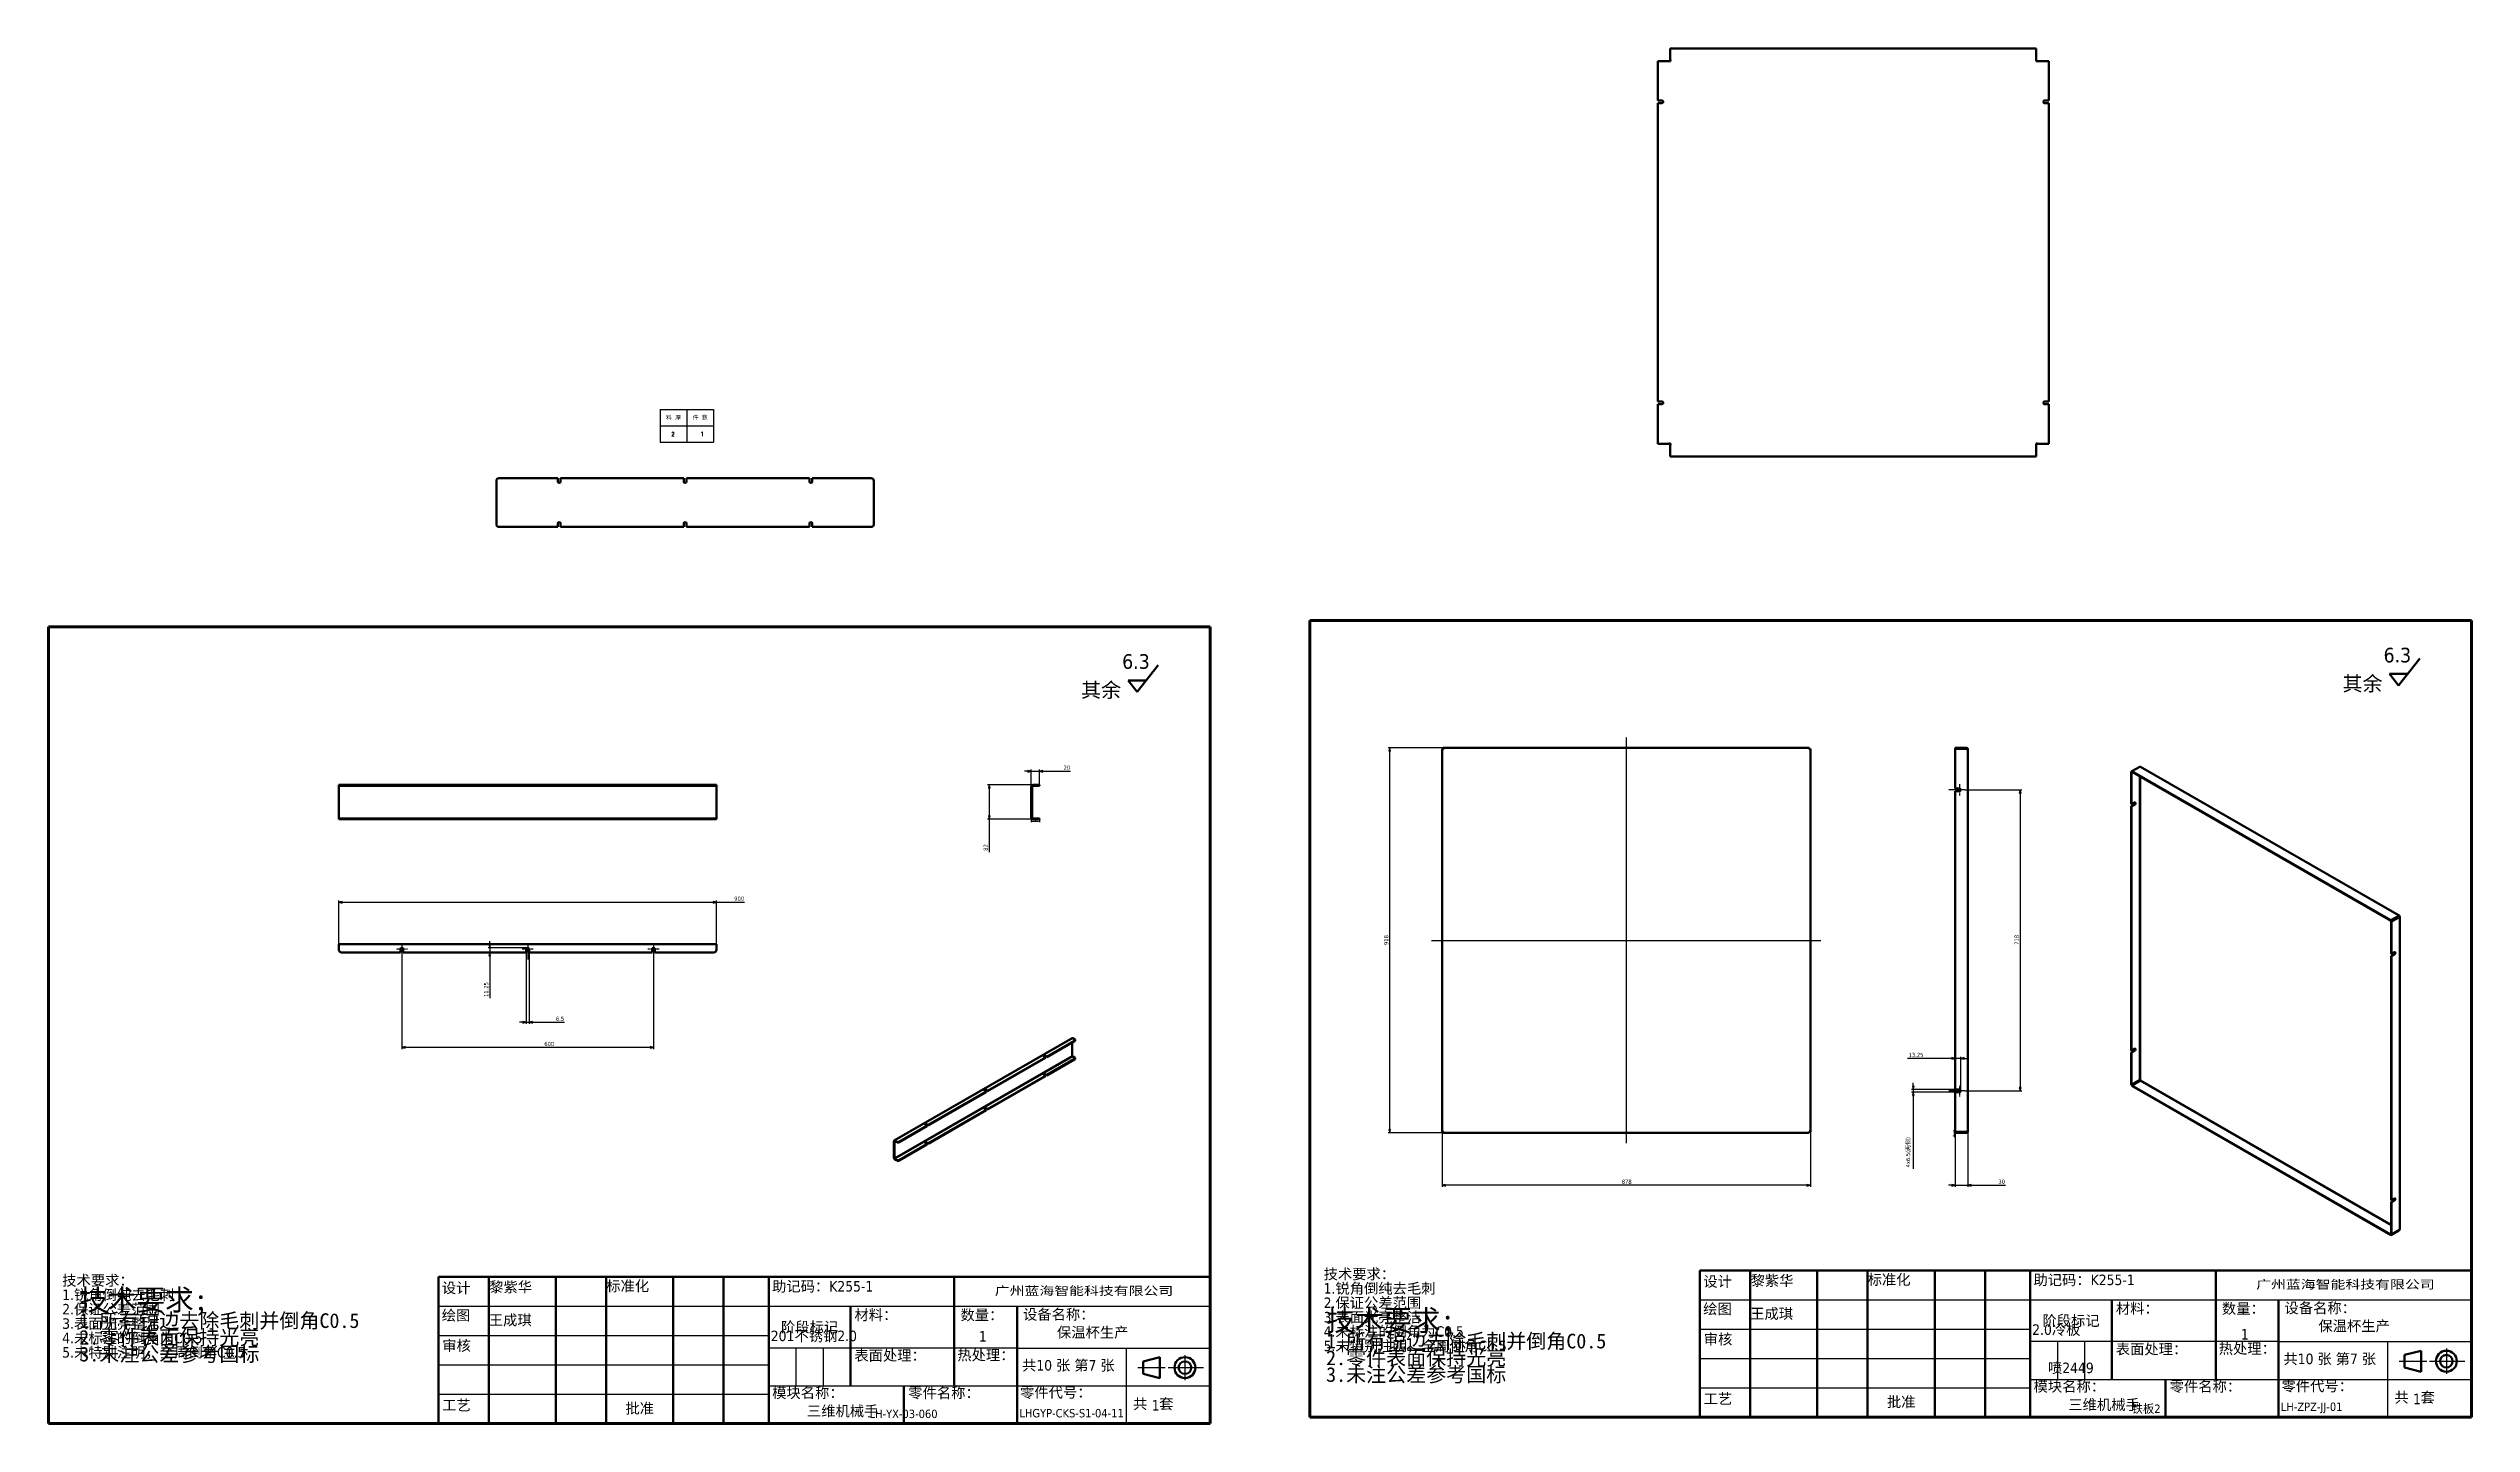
# Model space of a CAD drawing. Header units: millimetres. Extents: x 1472 to 285341, y -86221 to 5170.
# Drawn here: x 12508 to 18286, y 1332 to 4612 of the extents above; entities that cross this region are included whole.
import ezdxf
from ezdxf.enums import TextEntityAlignment as Align

# ---------------------------------------------------------------- set-up
doc = ezdxf.new("R2010")
doc.units = ezdxf.units.MM
doc.linetypes.add('CHAIN', pattern=[0.3543, 0.2362, -0.0295, 0.0591, -0.0295])
for name, color, linetype, lineweight, true_color in [('中心标记 (ISO)', 1, 'Continuous', 25, 0xff0000), ('中心线 (ISO)', 1, 'Continuous', 25, 0xff0000), ('尺寸 (ISO)', 5, 'Continuous', 25, 0x0000ff)]:
    doc.layers.add(name, color=color, linetype=linetype, lineweight=lineweight, true_color=true_color)
for name, color, linetype, lineweight in [('可见 (ISO)', 7, 'Continuous', 50), ('可见窄的 (ISO)', 7, 'Continuous', 35), ('图框 (ISO)', 7, 'Continuous', 70), ('标注线', 3, 'Continuous', 18), ('标题 (ISO)', 7, 'Continuous', 50), ('符号 (ISO)', 7, 'Continuous', 25)]:
    doc.layers.add(name, color=color, linetype=linetype, lineweight=lineweight)
doc.styles.add('DIM', font='romans.shx', dxfattribs={"width": 0.8, "bigfont": 'bigfont.shx'})
doc.styles.get("Standard").update_dxf_attribs({"font": 'arial.ttf'})
doc.styles.add('文本样式19', font='tahoma.ttf')
doc.styles.add('文本样式91', font='tahoma.ttf')
doc.styles.add('注释文本 (ISO)', font='tahoma.ttf')
doc.dimstyles.new('ISO-25', dxfattribs={"dimtxt": 2.5, "dimasz": 2.5, "dimexe": 1.25, "dimexo": 0.625, "dimtad": 1, "dimtxsty": 'Standard', "dimcen": 2.5, "dimadec": 0, "dimazin": 0, "dimtfac": 1, "dimtmove": 0, "dimatfit": 3, "dimfxl": 0, "dimarcsym": 0})
doc.dimstyles.new('默认 (GB)', dxfattribs={"dimscale": 4, "dimtxt": 2.5, "dimasz": 2, "dimexe": 1, "dimexo": 0, "dimgap": 0.75, "dimtad": 1, "dimtoh": 1, "dimrnd": 1e-08, "dimdsep": 46, "dimtxsty": '注释文本 (ISO)', "dimblk": 'Filled-1', "dimcen": 0.09, "dimdle": 10, "dimclrd": 256, "dimclre": 256, "dimclrt": 256, "dimaunit": 1, "dimazin": 2, "dimtfac": 0.8, "dimtdec": 3, "dimtmove": 0, "dimatfit": 3, "dimldrblk": 'Filled-2', "dimfxl": 0, "dimtolj": 1, "dimtzin": 0, "dimlwd": -1, "dimlwe": -1, "dimarcsym": 0})

msp = doc.modelspace()

# ---------------------------------------------------------------- texts
at = {"layer": '符号 (ISO)', "char_height": 25, "attachment_point": 1, "style": '注释文本 (ISO)'}
for insert in [(14726.5493, 1552.55812), (17735.91235, 1557.51976)]:
    msp.add_mtext('{1}', dxfattribs=dict(at, insert=insert))
at = {"layer": '符号 (ISO)', "insert": (17275.91235, 1477.51976), "char_height": 25, "width": 130, "attachment_point": 1, "style": '注释文本 (ISO)'}
msp.add_mtext('{喷2449}', dxfattribs=at)

# ---------------------------------------------------------------- blocks, each defined once
blk = doc.blocks.new('图框 A3-A4')
at = {"layer": '图框 (ISO)'}
for p, q in [((287, 200), (10, 200)), ((10, 200), (10, 10)), ((287, 10), (287, 200)), ((10, 10), (287, 10))]:
    blk.add_line(p, q, dxfattribs=at)
blk = doc.blocks.new('标题栏 GB1')
at = {"layer": '标题 (ISO)'}
for p, q in [((361.15, 211.7), (359.01, 214.46)), ((359.01, 214.46), (363.33, 214.46)), ((361.15, 211.7), (366.21, 218.12)), ((194.57, 65.23), (194.57, 72.23)), ((194.57, 72.23), (378.57, 72.23)), ((206.57, 65.23), (206.57, 72.23)), ((222.57, 65.23), (222.57, 72.23)), ((234.57, 65.23), (234.57, 72.23)), ((250.57, 65.23), (250.57, 72.23)), ((262.57, 65.23), (262.57, 72.23)), ((273.31, 65.23), (273.31, 72.23)), ((317.57, 65.23), (317.57, 72.23)), ((378.57, 72.23), (378.57, 65.23)), ((194.57, 37.23), (194.57, 65.23)), ((206.57, 37.23), (206.57, 65.23)), ((222.57, 44.23), (222.57, 65.23)), ((234.57, 37.23), (234.57, 65.23)), ((250.57, 37.23), (250.57, 65.23)), ((262.57, 37.23), (262.57, 65.23)), ((273.31, 65.23), (273.31, 37.23)), ((317.57, 55.23), (317.57, 65.23)), ((378.57, 65.23), (378.57, 37.23)), ((317.57, 55.23), (317.57, 46.23)), ((366.57, 53.06), (362.57, 52.06)), ((362.57, 52.06), (362.57, 49.06)), ((366.57, 48.06), (366.57, 53.06)), ((305.57, 46.23), (305.57, 37.23)), ((362.57, 49.06), (366.57, 48.06)), ((222.57, 44.23), (222.57, 37.23)), ((378.57, 37.23), (194.57, 37.23))]:
    blk.add_line(p, q, dxfattribs=at)
at = {"layer": '标题 (ISO)', "lineweight": 25}
for p, q in [((194.57, 65.23), (273.31, 65.23)), ((273.31, 65.23), (378.57, 65.23)), ((194.57, 58.23), (273.31, 58.23)), ((332.57, 55.23), (273.31, 55.23)), ((279.81, 55.23), (279.81, 46.23)), ((286.31, 55.23), (286.31, 46.23)), ((332.57, 55.23), (378.57, 55.23)), ((358.57, 55.23), (358.57, 46.23)), ((372.58, 53.56), (372.58, 47.56)), ((194.57, 51.23), (273.31, 51.23)), ((273.31, 46.23), (378.57, 46.23)), ((358.57, 46.23), (358.57, 37.23)), ((361.32, 50.56), (367.88, 50.56)), ((368.55, 50.56), (370.07, 50.56)), ((370.07, 50.56), (376.97, 50.56)), ((194.57, 44.23), (273.31, 44.23))]:
    blk.add_line(p, q, dxfattribs=at)
at = {"layer": '标题 (ISO)', "lineweight": 50}
for p, q in [((292.81, 65.23), (292.81, 46.23)), ((332.57, 65.23), (332.57, 37.23))]:
    blk.add_line(p, q, dxfattribs=at)
at = {"layer": '标题 (ISO)'}
for radius in [2.5, 1.5]:
    blk.add_circle((372.57, 50.56), radius, dxfattribs=at)
at = {"layer": '标题 (ISO)', "style": '注释文本 (ISO)'}
blk.add_text('阶段标记', height=2.5, dxfattribs=at).set_placement((283.06, 60.23), align=Align.MIDDLE_CENTER)
for s, insert, char_height, attachment_point in [('\\fTahoma|b0|i0;\\H3.5000;6.3', (357.6, 220.71), 3.5, 1), ('\\fTahoma|b0|i0;\\H3.5000;其余', (347.8, 213.91), 3.5, 1), ('\\fTahoma|b0|i0;设计', (195.38, 70.83), 2.5, 1), ('\\f仿宋|b0|i0;\\H2.5000;黎紫华', (206.66, 71.05), 2.5, 1), ('\\fTahoma|b0|i0;标准化', (234.57, 71.28), 2.5, 1), ('助记码：K255-1', (274.11, 71.21), 2.5, 1), ('\\fTahoma|b0|i0;\\W1.30;\\H2.0000;广州\\fArial|b0|i0;\\W1.30;\\H2.0000;蓝海\\fTahoma|b0|i0;\\W1.30;\\H2.0000;智能科技有限公司', (348.5, 68.73), 2, 5), ('\\fTahoma|b0|i0;绘图', (195.35, 64.28), 2.5, 1), ('\\fTahoma|b0|i0;材料：', (293.76, 64.39), 2.5, 1), ('\\fTahoma|b0|i0;数量：', (319.04, 64.37), 2.5, 1), ('\\fTahoma|b0|i0;设备名称：', (333.96, 64.5), 2.5, 1), ('保温杯生产', (342.05, 60.22), 2.5, 1), ('\\fTahoma|b0|i0;审核', (195.48, 57.07), 2.5, 1), ('\\fTahoma|b0|i0;热处理：', (318.29, 54.82), 2.5, 1), ('\\fTahoma|b0|i0;零件代号：', (333.25, 45.9), 2.5, 1), ('\\fTahoma|b0|i0;批准', (242.57, 40.73), 2.5, 5), ('\\fTahoma|b0|i0;模块名称：', (274.14, 45.81), 2.5, 1), ('三维机械手', (282.42, 41.45), 2.5, 1), ('\\fTahoma|b0|i0;零件名称：', (306.59, 45.8), 2.5, 1), ('1', (364.63, 42.81), 2.5, 1)]:
    blk.add_mtext(s, dxfattribs=dict(at, insert=insert, char_height=char_height, attachment_point=attachment_point))
at = {"layer": '标题 (ISO)', "insert": (104.85, 72.61), "char_height": 2.5, "attachment_point": 1, "line_spacing_factor": 0.823237, "style": '注释文本 (ISO)'}
blk.add_mtext('\\fTahoma|b0|i0;技术要求：\\P1.锐角倒纯去毛刺\\P2.保证公差范围\\P3.表面光亮整洁\\P4.未标注的倒角为C0.5\\P5.未特别注明，全周倒角C0.5\\P', dxfattribs=at)
at = {"layer": '标题 (ISO)', "char_height": 2.5, "attachment_point": 1, "style": '注释文本 (ISO)'}
for s, insert, width in [('\\f仿宋|b0|i0;\\H2.5000;王成琪', (206.57, 63.16), 11.2281), ('\\fTahoma|b0|i0;表面处理：', (293.74, 54.71), 17.19), ('\\fTahoma|b0|i0;工艺', (195.45, 42.85), 6.876), ('\\fTahoma|b0|i0;  共   套', (358.32, 43.18), 17.7919)]:
    blk.add_mtext(s, dxfattribs=dict(at, insert=insert, width=width))
at = {"layer": '标题 (ISO)', "insert": (333.72, 52.37), "char_height": 2.5, "width": 27.2374, "attachment_point": 1, "line_spacing_factor": 0.987884, "style": '注释文本 (ISO)'}
blk.add_mtext('共10 张 第7 张', dxfattribs=at)
at = {"layer": '标题 (ISO)'}
for tag, p, height, style in [('材料_001', (293.5, 56.7), 2.5, '注释文本 (ISO)'), ('描述_001', (333.1, 38.7), 2, '文本样式91'), ('零件代号_001', (306.4, 37.87), 2, '文本样式91')]:
    blk.add_attdef(tag, p, '', height=height, dxfattribs=dict(at, style=style))
at = {"layer": '标题 (ISO)', "style": '文本样式91'}
blk.add_attdef('热处理', text='', height=2, dxfattribs=at).set_placement((318.2, 50.63), align=Align.TOP_LEFT)
at = {"layer": '标题 (ISO)', "style": '文本样式19'}
for tag, p in [('工程核准人', (256.57, 40.73)), ('工程批准日期', (267.94, 40.73))]:
    blk.add_attdef(tag, text='', height=1, dxfattribs=at).set_placement(p, align=Align.MIDDLE_CENTER)
blk = doc.blocks.new('Filled-1')
at = {"color": 0}
for p, q in [((0, 0), (-1, 0.25)), ((-1, 0.25), (-1, -0.25)), ((-1, 0), (0, 0)), ((-1, -0.25), (0, 0))]:
    blk.add_line(p, q, dxfattribs=at)
at = {"color": 0, "flags": 128}
blk.add_lwpolyline([(-1, -0.25), (0, 0), (-1, 0.25), (-1, -0.25)], dxfattribs=at)
at = {"color": 0}
blk.add_solid([(-1, -0.25), (0, 0), (-1, 0.25), (-1, -0.25)], dxfattribs=at)
blk = doc.blocks.new('*D147')
at = {"layer": 'Defpoints', "color": 0, "transparency": 16777216}
for p in [(14100.7, 2575.5), (13200.7, 2475.5), (14100.7, 2475.5)]:
    blk.add_point(p, dxfattribs=at)
at = {"layer": '尺寸 (ISO)', "transparency": 16777216}
for p, q in [((13200.7, 2475.5), (13200.7, 2579.5)), ((13208.7, 2575.5), (14092.7, 2575.5)), ((14100.7, 2475.5), (14100.7, 2579.5)), ((14100.7, 2575.5), (14167.7, 2575.5))]:
    blk.add_line(p, q, dxfattribs=at)
at = {"layer": '尺寸 (ISO)', "transparency": 16777216, "xscale": 8, "yscale": 8, "zscale": 8, "rotation": 180}
blk.add_blockref('Filled-1', (13200.7, 2575.5), dxfattribs=at)
at = {"layer": '尺寸 (ISO)', "transparency": 16777216, "xscale": 8, "yscale": 8, "zscale": 8}
blk.add_blockref('Filled-1', (14100.7, 2575.5), dxfattribs=at)
at = {"layer": '尺寸 (ISO)', "transparency": 16777216, "insert": (14143.2, 2588.9), "char_height": 10, "attachment_point": 1, "style": '注释文本 (ISO)'}
blk.add_mtext('\\A1;900', dxfattribs=at)
blk = doc.blocks.new('Filled-2')
at = {"color": 0}
for p, q in [((0, 0), (-1, 0.125)), ((-1, 0.125), (-1, -0.125)), ((-1, 0), (0, 0)), ((-1, -0.125), (0, 0))]:
    blk.add_line(p, q, dxfattribs=at)
at = {"color": 0, "flags": 128}
blk.add_lwpolyline([(-1, -0.125), (0, 0), (-1, 0.125), (-1, -0.125)], dxfattribs=at)
at = {"color": 0}
blk.add_solid([(-1, -0.125), (0, 0), (-1, 0.125), (-1, -0.125)], dxfattribs=at)
blk = doc.blocks.new('*D148')
at = {"layer": 'Defpoints', "color": 0, "transparency": 16777216}
for p in [(13350.7, 2438.5), (13950.7, 2466.8), (13350.7, 2229.1)]:
    blk.add_point(p, dxfattribs=at)
at = {"layer": '尺寸 (ISO)', "transparency": 16777216}
for p, q in [((13350.7, 2438.5), (13350.7, 2225.1)), ((13950.7, 2466.8), (13950.7, 2225.1)), ((13942.7, 2229.1), (13358.7, 2229.1))]:
    blk.add_line(p, q, dxfattribs=at)
at = {"layer": '尺寸 (ISO)', "transparency": 16777216, "xscale": 8, "yscale": 8, "zscale": 8, "rotation": 180}
blk.add_blockref('Filled-1', (13350.7, 2229.1), dxfattribs=at)
at = {"layer": '尺寸 (ISO)', "transparency": 16777216, "xscale": 8, "yscale": 8, "zscale": 8}
blk.add_blockref('Filled-1', (13950.7, 2229.1), dxfattribs=at)
at = {"layer": '尺寸 (ISO)', "transparency": 16777216, "insert": (13690.3, 2242.5), "char_height": 10, "attachment_point": 1, "style": '注释文本 (ISO)'}
blk.add_mtext('\\A1;600', dxfattribs=at)
blk = doc.blocks.new('*D149')
at = {"layer": 'Defpoints', "color": 0, "transparency": 16777216}
for p in [(13647.5, 2455.5), (13654, 2455.5), (13647.5, 2289.1)]:
    blk.add_point(p, dxfattribs=at)
at = {"layer": '尺寸 (ISO)', "transparency": 16777216}
for p, q in [((13647.5, 2455.5), (13647.5, 2285.1)), ((13654, 2455.5), (13654, 2285.1)), ((13639.5, 2289.1), (13631.5, 2289.1)), ((13647.5, 2289.1), (13654, 2289.1)), ((13662, 2289.1), (13738.9, 2289.1))]:
    blk.add_line(p, q, dxfattribs=at)
at = {"layer": '尺寸 (ISO)', "transparency": 16777216, "xscale": 8, "yscale": 8, "zscale": 8}
blk.add_blockref('Filled-1', (13647.5, 2289.1), dxfattribs=at)
at = {"layer": '尺寸 (ISO)', "transparency": 16777216, "xscale": 8, "yscale": 8, "zscale": 8, "rotation": 180}
blk.add_blockref('Filled-1', (13654, 2289.1), dxfattribs=at)
at = {"layer": '尺寸 (ISO)', "transparency": 16777216, "insert": (13718, 2302.5), "char_height": 10, "attachment_point": 1, "style": '注释文本 (ISO)'}
blk.add_mtext('\\A1;6.5', dxfattribs=at)
blk = doc.blocks.new('*D150')
at = {"layer": 'Defpoints', "color": 0, "transparency": 16777216}
for p in [(13560.2, 2466.8), (13583.3, 2455.5), (13650.7, 2466.8)]:
    blk.add_point(p, dxfattribs=at)
at = {"layer": '尺寸 (ISO)', "transparency": 16777216}
for p, q in [((13650.7, 2466.8), (13556.2, 2466.8)), ((13560.2, 2474.8), (13560.2, 2482.8)), ((13560.2, 2466.8), (13560.2, 2455.5)), ((13560.2, 2447.5), (13560.2, 2346.6))]:
    blk.add_line(p, q, dxfattribs=at)
at = {"layer": '尺寸 (ISO)', "transparency": 16777216, "xscale": 8, "yscale": 8, "zscale": 8}
for p, rotation in [((13560.2, 2466.8), 270), ((13560.2, 2455.5), 90)]:
    blk.add_blockref('Filled-1', p, dxfattribs=dict(at, rotation=rotation))
at = {"layer": '尺寸 (ISO)', "transparency": 16777216, "insert": (13546.7, 2349.6), "char_height": 10, "attachment_point": 1, "rotation": 90, "style": '注释文本 (ISO)'}
blk.add_mtext('\\A1;11.25', dxfattribs=at)
blk = doc.blocks.new('*D151')
at = {"layer": 'Defpoints', "color": 0, "transparency": 16777216}
for p in [(14851.3, 2851.2), (14871.3, 2888), (14871.3, 2855.2)]:
    blk.add_point(p, dxfattribs=at)
at = {"layer": '尺寸 (ISO)', "transparency": 16777216}
for p, q in [((14851.3, 2851.2), (14851.3, 2892)), ((14871.3, 2855.2), (14871.3, 2892)), ((14843.3, 2888), (14835.3, 2888)), ((14851.3, 2888), (14871.3, 2888)), ((14879.3, 2888), (14945.1, 2888))]:
    blk.add_line(p, q, dxfattribs=at)
at = {"layer": '尺寸 (ISO)', "transparency": 16777216, "xscale": 8, "yscale": 8, "zscale": 8}
blk.add_blockref('Filled-1', (14851.3, 2888), dxfattribs=at)
at = {"layer": '尺寸 (ISO)', "transparency": 16777216, "xscale": 8, "yscale": 8, "zscale": 8, "rotation": 180}
blk.add_blockref('Filled-1', (14871.3, 2888), dxfattribs=at)
at = {"layer": '尺寸 (ISO)', "transparency": 16777216, "insert": (14928.4, 2901.4), "char_height": 10, "attachment_point": 1, "style": '注释文本 (ISO)'}
blk.add_mtext('\\A1;20', dxfattribs=at)
blk = doc.blocks.new('*D152')
at = {"layer": 'Defpoints', "color": 0, "transparency": 16777216}
for p in [(14855.3, 2855.2), (14751.3, 2773.2), (14855.3, 2773.2)]:
    blk.add_point(p, dxfattribs=at)
at = {"layer": '尺寸 (ISO)', "transparency": 16777216}
for p, q in [((14855.3, 2855.2), (14747.3, 2855.2)), ((14751.3, 2847.2), (14751.3, 2781.2)), ((14855.3, 2773.2), (14747.3, 2773.2)), ((14751.3, 2773.2), (14751.3, 2695.1))]:
    blk.add_line(p, q, dxfattribs=at)
at = {"layer": '尺寸 (ISO)', "transparency": 16777216, "xscale": 8, "yscale": 8, "zscale": 8}
for p, rotation in [((14751.3, 2855.2), 90), ((14751.3, 2773.2), 270)]:
    blk.add_blockref('Filled-1', p, dxfattribs=dict(at, rotation=rotation))
at = {"layer": '尺寸 (ISO)', "transparency": 16777216, "insert": (14737.9, 2698.1), "char_height": 10, "attachment_point": 1, "rotation": 90, "style": '注释文本 (ISO)'}
blk.add_mtext('\\A1;82', dxfattribs=at)
blk = doc.blocks.new('加工')
at = {"layer": '符号 (ISO)', "insert": (-36.68, 11.05), "char_height": 2.5, "width": 80.4946, "attachment_point": 1, "line_spacing_factor": 0.683636, "style": '注释文本 (ISO)'}
blk.add_mtext('{\\fFangSong|b0|i0|c134|p49;\\H2x;技术要求\\fFangSong|b0|i0|c0|p49;;\\P\\H0.7x;1.\\fFangSong|b0|i0|c134|p49;所有锐边去除毛刺并倒角\\fFangSong|b0|i0|c0|p49;C0.5\\H2.12498x; \\H0.47059x;\\P2.\\fFangSong|b0|i0|c134|p49;零件表面保持光亮\\H1.84035x; \\H0.54337x;\\P\\fFangSong|b0|i0|c0|p49;3.\\fFangSong|b0|i0|c134|p49;未注公差参考国标\\H1.80945x; }', dxfattribs=at)
blk = doc.blocks.new('*D153')
at = {"color": 0, "lineweight": -2, "transparency": 16777216}
for p, q in [((14851.3, 2772.6), (14851.3, 2766.5)), ((14868.8, 2767.7), (14853.8, 2767.7)), ((14871.3, 2772.6), (14871.3, 2766.5))]:
    blk.add_line(p, q, dxfattribs=at)
at = {"color": 0, "transparency": 16777216}
for points in [[(14853.8, 2768.2), (14853.8, 2767.3), (14851.3, 2767.7)], [(14868.8, 2768.2), (14868.8, 2767.3), (14871.3, 2767.7)]]:
    blk.add_solid(points, dxfattribs=at)
at = {"layer": 'Defpoints', "color": 0, "transparency": 16777216}
for p in [(14851.3, 2773.2), (14851.3, 2767.7), (14871.3, 2773.2)]:
    blk.add_point(p, dxfattribs=at)
at = {"color": 0, "transparency": 16777216, "insert": (14861.3, 2769.6), "char_height": 2.5, "attachment_point": 5}
blk.add_mtext('20', dxfattribs=at)
blk = doc.blocks.new('*D161')
at = {"layer": 'Defpoints', "color": 0, "transparency": 16777216}
for p in [(17054.6, 2028), (17084.6, 2028.5), (17054.6, 1900.5)]:
    blk.add_point(p, dxfattribs=at)
at = {"layer": '尺寸 (ISO)', "transparency": 16777216}
for p, q in [((17054.6, 2028), (17054.6, 1896.5)), ((17084.6, 2028.5), (17084.6, 1896.5)), ((17046.6, 1900.5), (17038.6, 1900.5)), ((17054.6, 1900.5), (17084.6, 1900.5)), ((17092.6, 1900.5), (17174.4, 1900.5))]:
    blk.add_line(p, q, dxfattribs=at)
at = {"layer": '尺寸 (ISO)', "transparency": 16777216, "xscale": 8, "yscale": 8, "zscale": 8}
blk.add_blockref('Filled-1', (17054.6, 1900.5), dxfattribs=at)
at = {"layer": '尺寸 (ISO)', "transparency": 16777216, "xscale": 8, "yscale": 8, "zscale": 8, "rotation": 180}
blk.add_blockref('Filled-1', (17084.6, 1900.5), dxfattribs=at)
at = {"layer": '尺寸 (ISO)', "transparency": 16777216, "insert": (17157.6, 1913.9), "char_height": 10, "attachment_point": 1, "style": '注释文本 (ISO)'}
blk.add_mtext('\\A1;30', dxfattribs=at)
blk = doc.blocks.new('*D162')
at = {"layer": 'Defpoints', "color": 0, "transparency": 16777216}
for p in [(15831.3, 2028.5), (16709.3, 2028.5), (15831.3, 1900.5)]:
    blk.add_point(p, dxfattribs=at)
at = {"layer": '尺寸 (ISO)', "transparency": 16777216}
for p, q in [((15831.3, 2028.5), (15831.3, 1896.5)), ((16709.3, 2028.5), (16709.3, 1896.5)), ((16701.3, 1900.5), (15839.3, 1900.5))]:
    blk.add_line(p, q, dxfattribs=at)
at = {"layer": '尺寸 (ISO)', "transparency": 16777216, "xscale": 8, "yscale": 8, "zscale": 8, "rotation": 180}
blk.add_blockref('Filled-1', (15831.3, 1900.5), dxfattribs=at)
at = {"layer": '尺寸 (ISO)', "transparency": 16777216, "xscale": 8, "yscale": 8, "zscale": 8}
blk.add_blockref('Filled-1', (16709.3, 1900.5), dxfattribs=at)
at = {"layer": '尺寸 (ISO)', "transparency": 16777216, "insert": (16259.6, 1913.9), "char_height": 10, "attachment_point": 1, "style": '注释文本 (ISO)'}
blk.add_mtext('\\A1;878', dxfattribs=at)
blk = doc.blocks.new('*D163')
at = {"layer": 'Defpoints', "color": 0, "transparency": 16777216}
for p in [(15706.3, 2943.5), (15834.3, 2943.5), (15834.3, 2025.5)]:
    blk.add_point(p, dxfattribs=at)
at = {"layer": '尺寸 (ISO)', "transparency": 16777216}
for p, q in [((15834.3, 2943.5), (15702.3, 2943.5)), ((15706.3, 2033.5), (15706.3, 2935.5)), ((15834.3, 2025.5), (15702.3, 2025.5))]:
    blk.add_line(p, q, dxfattribs=at)
at = {"layer": '尺寸 (ISO)', "transparency": 16777216, "xscale": 8, "yscale": 8, "zscale": 8}
for p, rotation in [((15706.3, 2943.5), 90), ((15706.3, 2025.5), 270)]:
    blk.add_blockref('Filled-1', p, dxfattribs=dict(at, rotation=rotation))
at = {"layer": '尺寸 (ISO)', "transparency": 16777216, "insert": (15692.8, 2473.6), "char_height": 10, "attachment_point": 1, "rotation": 90, "style": '注释文本 (ISO)'}
blk.add_mtext('\\A1;918', dxfattribs=at)
blk = doc.blocks.new('*D164')
at = {"layer": 'Defpoints', "color": 0, "transparency": 16777216}
for p in [(17077.8, 2843.5), (17077.8, 2125.5), (17209.6, 2125.5)]:
    blk.add_point(p, dxfattribs=at)
at = {"layer": '尺寸 (ISO)', "transparency": 16777216}
for p, q in [((17077.8, 2843.5), (17213.6, 2843.5)), ((17209.6, 2835.5), (17209.6, 2133.5)), ((17077.8, 2125.5), (17213.6, 2125.5))]:
    blk.add_line(p, q, dxfattribs=at)
at = {"layer": '尺寸 (ISO)', "transparency": 16777216, "xscale": 8, "yscale": 8, "zscale": 8}
for p, rotation in [((17209.6, 2843.5), 90), ((17209.6, 2125.5), 270)]:
    blk.add_blockref('Filled-1', p, dxfattribs=dict(at, rotation=rotation))
at = {"layer": '尺寸 (ISO)', "transparency": 16777216, "insert": (17196.1, 2473.9), "char_height": 10, "attachment_point": 1, "rotation": 90, "style": '注释文本 (ISO)'}
blk.add_mtext('\\A1;718', dxfattribs=at)
blk = doc.blocks.new('*D165')
at = {"layer": 'Defpoints', "color": 0, "transparency": 16777216}
for p in [(16954.6, 2122.2), (17054.6, 2128.7), (17054.6, 2122.2)]:
    blk.add_point(p, dxfattribs=at)
at = {"layer": '尺寸 (ISO)', "transparency": 16777216}
for p, q in [((16954.6, 2136.7), (16954.6, 2144.7)), ((17054.6, 2128.7), (16950.6, 2128.7)), ((17054.6, 2122.2), (16950.6, 2122.2)), ((16954.6, 2128.7), (16954.6, 2122.2)), ((16954.6, 2114.2), (16954.6, 1940))]:
    blk.add_line(p, q, dxfattribs=at)
at = {"layer": '尺寸 (ISO)', "transparency": 16777216, "xscale": 8, "yscale": 8, "zscale": 8}
for p, rotation in [((16954.6, 2128.7), 270), ((16954.6, 2122.2), 90)]:
    blk.add_blockref('Filled-1', p, dxfattribs=dict(at, rotation=rotation))
at = {"layer": '尺寸 (ISO)', "transparency": 16777216, "insert": (16937.2, 1943), "char_height": 10, "attachment_point": 1, "rotation": 90, "style": '注释文本 (ISO)'}
blk.add_mtext('\\A1;4x6.5(两侧)', dxfattribs=at)
blk = doc.blocks.new('*D166')
at = {"layer": 'Defpoints', "color": 0, "transparency": 16777216}
for p in [(17067.8, 2202.9), (17054.6, 2155), (17067.8, 2125.5)]:
    blk.add_point(p, dxfattribs=at)
at = {"layer": '尺寸 (ISO)', "transparency": 16777216}
for p, q in [((17046.6, 2202.9), (16940.6, 2202.9)), ((17067.8, 2202.9), (17054.6, 2202.9)), ((17067.8, 2125.5), (17067.8, 2206.9)), ((17075.8, 2202.9), (17083.8, 2202.9))]:
    blk.add_line(p, q, dxfattribs=at)
at = {"layer": '尺寸 (ISO)', "transparency": 16777216, "xscale": 8, "yscale": 8, "zscale": 8}
blk.add_blockref('Filled-1', (17054.6, 2202.9), dxfattribs=at)
at = {"layer": '尺寸 (ISO)', "transparency": 16777216, "xscale": 8, "yscale": 8, "zscale": 8, "rotation": 180}
blk.add_blockref('Filled-1', (17067.8, 2202.9), dxfattribs=at)
at = {"layer": '尺寸 (ISO)', "transparency": 16777216, "insert": (16943.6, 2216.3), "char_height": 10, "attachment_point": 1, "style": '注释文本 (ISO)'}
blk.add_mtext('\\A1;13.25', dxfattribs=at)
blk = doc.blocks.new('*D176')
at = {"color": 0, "lineweight": -2, "transparency": 16777216}
for p, q in [((17053.9, 2027), (17051.2, 2027)), ((17053.9, 2025.5), (17051.2, 2025.5)), ((17052.4, 2029.5), (17052.4, 2032)), ((17052.4, 2027), (17052.4, 2025.5)), ((17052.4, 2023), (17052.4, 2014.9))]:
    blk.add_line(p, q, dxfattribs=at)
at = {"color": 0, "transparency": 16777216}
for points in [[(17052, 2029.5), (17052.8, 2029.5), (17052.4, 2027)], [(17052, 2023), (17052.8, 2023), (17052.4, 2025.5)]]:
    blk.add_solid(points, dxfattribs=at)
at = {"layer": 'Defpoints', "color": 0, "transparency": 16777216}
for p in [(17052.4, 2025.5), (17054.6, 2027), (17054.6, 2025.5)]:
    blk.add_point(p, dxfattribs=at)
at = {"color": 0, "transparency": 16777216, "insert": (17050.3, 2017.7), "char_height": 2.5, "attachment_point": 5, "rotation": 90}
blk.add_mtext('1,5', dxfattribs=at)
blk = doc.blocks.new('*T31')
at = {"color": 0, "linetype": 'ByBlock', "lineweight": -2, "transparency": 16777216}
for p, q in [((0, 0), (127, 0)), ((0, 0), (0, -78)), ((63.5, 0), (63.5, -78)), ((127, 0), (127, -78)), ((0, -39), (127, -39)), ((0, -78), (127, -78))]:
    blk.add_line(p, q, dxfattribs=at)
at = {"color": 0, "transparency": 16777216, "char_height": 10, "width": 60.5, "attachment_point": 5}
for s, insert in [('{\\fSimSun|b0|i0|c134|p2;料 厚}', (31.75, -19.5)), ('{\\fSimSun|b0|i0|c134|p2;件 数}', (95.25, -19.5))]:
    blk.add_mtext(s, dxfattribs=dict(at, insert=insert))
blk = doc.blocks.new('圆心打标')
at = {"layer": '标注线'}
for p, q in [((-2.5, 0), (2.5, 0)), ((0, 2.5), (0, -2.5))]:
    blk.add_line(p, q, dxfattribs=at)
blk = doc.blocks.new('拆图参数')
blk.add_blockref('*T31', (-63.5, 78))
at = {"layer": '标注线'}
blk.add_blockref('圆心打标', (67219.7, -21339.8), dxfattribs=at)
at = {"style": 'DIM', "width": 0.8}
blk.add_attdef('6', text='', height=10, dxfattribs=at).set_placement((-37.1, 18.9), align=Align.MIDDLE_LEFT)
blk.add_attdef('1', text='', height=10, dxfattribs=at).set_placement((36.6, 19.3), align=Align.MIDDLE_CENTER)

# ---------------------------------------------------------------- dimensions: what is measured, and where the dimension line sits
dim = msp.add_linear_dim(base=(14851.33299, 2767.73945), p1=(14871.33299, 2773.21852), p2=(14851.33299, 2773.21852), dimstyle='ISO-25')
dim.commit()
dim.dimension.update_dxf_attribs({"geometry": '*D153', "text_midpoint": (14861.33299, 2769.64088)})
dim = msp.add_linear_dim(base=(17052.41687, 2025.48902), p1=(17054.57252, 2026.98902), p2=(17054.57252, 2025.48902), angle=90, dimstyle='ISO-25')
dim.commit()
dim.dimension.update_dxf_attribs({"geometry": '*D176', "text_midpoint": (17050.28948, 2017.69655)})
at = {"layer": '尺寸 (ISO)'}
for base, p1, p2, override, picture, middle in [((14871.33299, 2887.96137), (14851.33299, 2851.21852), (14871.33299, 2855.21852), {"dimtoh": 0, "dimdec": 2, "dimtp": 0, "dimtm": 0, "dimtdec": 2, "dimtofl": 1, "dimatfit": 1}, '*D151', (14935.26156, 2887.96137)), ((13647.48072, 2289.05545), (13653.98072, 2455.5326), (13647.48072, 2455.5326), {"dimtoh": 0, "dimdec": 2, "dimtp": 0, "dimtm": 0, "dimtdec": 2, "dimtofl": 1, "dimatfit": 1}, '*D149', (13726.90929, 2289.05545)), ((17067.82252, 2202.90369), (17054.57252, 2154.95323), (17067.82252, 2125.48902), {"dimtoh": 0, "dimdec": 2, "dimse1": 1, "dimtp": 0, "dimtm": 0, "dimtdec": 2, "dimtofl": 1, "dimatfit": 1}, '*D166', (16959.60303, 2202.90369))]:
    dim = msp.add_linear_dim(base=base, p1=p1, p2=p2, dimstyle='默认 (GB)', override=override, dxfattribs=at)
    dim.commit()
    dim.dimension.update_dxf_attribs({"geometry": picture, "text_midpoint": middle, "dimtype": 160})
for base, p1, p2, angle, override, picture, middle in [((15706.2633, 2943.48902), (15834.2633, 2025.48902), (15834.2633, 2943.48902), 90, {"dimtoh": 0, "dimdec": 2, "dimtp": 0, "dimtm": 0, "dimtdec": 2, "dimtofl": 0, "dimatfit": 1}, '*D163', (15706.2633, 2484.36402)), ((14751.33299, 2773.21852), (14855.33299, 2855.21852), (14855.33299, 2773.21852), 90, {"dimtoh": 0, "dimdec": 2, "dimtp": 0, "dimtm": 0, "dimtdec": 2, "dimtofl": 0, "dimatfit": 2}, '*D152', (14751.33299, 2705.08684)), ((17209.57252, 2125.48902), (17077.82252, 2843.48902), (17077.82252, 2125.48902), 90, {"dimtoh": 0, "dimdec": 2, "dimtp": 0, "dimtm": 0, "dimtdec": 2, "dimtofl": 0, "dimatfit": 1}, '*D164', (17209.57252, 2484.61402)), ((14100.73072, 2575.5326), (13200.73072, 2475.5326), (14100.73072, 2475.5326), 180, {"dimtoh": 0, "dimdec": 2, "dimtp": 0, "dimtm": 0, "dimtdec": 2, "dimtofl": 0, "dimatfit": 2}, '*D147', (14153.945, 2575.5326)), ((13350.73072, 2229.05545), (13950.73072, 2466.7826), (13350.73072, 2438.5326), 180, {"dimtoh": 0, "dimdec": 2, "dimtp": 0, "dimtm": 0, "dimtdec": 2, "dimtofl": 0, "dimatfit": 1}, '*D148', (13701.03072, 2229.05545)), ((13560.16139, 2466.7826), (13583.33625, 2455.5326), (13650.73072, 2466.7826), 90, {"dimtoh": 0, "dimdec": 2, "dimse1": 1, "dimtp": 0, "dimtm": 0, "dimtdec": 2, "dimtofl": 1, "dimatfit": 1}, '*D150', (13560.16139, 2365.5326)), ((15831.2633, 1900.48902), (16709.2633, 2028.48902), (15831.2633, 2028.48902), 180, {"dimtoh": 0, "dimdec": 2, "dimtp": 0, "dimtm": 0, "dimtdec": 2, "dimtofl": 0, "dimatfit": 1}, '*D162', (16270.3883, 1900.48902)), ((17054.57252, 1900.48902), (17084.57252, 2028.48902), (17054.57252, 2028.04968), 180, {"dimtoh": 0, "dimdec": 2, "dimtp": 0, "dimtm": 0, "dimtdec": 2, "dimtofl": 1, "dimatfit": 1}, '*D161', (17164.52382, 1900.48902))]:
    dim = msp.add_linear_dim(base=base, p1=p1, p2=p2, angle=angle, dimstyle='默认 (GB)', override=override, dxfattribs=at)
    dim.commit()
    dim.dimension.update_dxf_attribs({"geometry": picture, "text_midpoint": middle, "dimtype": 160})
dim = msp.add_linear_dim(base=(16954.57252, 2122.23902), p1=(17054.57252, 2128.73902), p2=(17054.57252, 2122.23902), angle=270, text='4x<>(两侧)', dimstyle='默认 (GB)', override={"dimtoh": 0, "dimdec": 2, "dimtp": 0, "dimtm": 0, "dimtdec": 2, "dimtofl": 1, "dimatfit": 1}, dxfattribs=at)
dim.commit()
dim.dimension.update_dxf_attribs({"geometry": '*D165', "text_midpoint": (16954.57252, 1978.81044), "dimtype": 160})

# ---------------------------------------------------------------- linework, layer by layer
at = {"layer": '中心标记 (ISO)', "linetype": 'CHAIN', "ltscale": 4.250268}
for p, q in [((17077.82252, 2843.48902), (17039.57252, 2843.48902)), ((13350.73072, 2476.7826), (13350.73072, 2438.5326)), ((13650.73072, 2476.7826), (13650.73072, 2438.5326)), ((13950.73072, 2476.7826), (13950.73072, 2438.5326)), ((17077.82252, 2125.48902), (17039.57252, 2125.48902))]:
    msp.add_line(p, q, dxfattribs=at)
at = {"layer": '中心标记 (ISO)', "linetype": 'CHAIN', "ltscale": 2.9446}
for p, q in [((17064.57252, 2856.73902), (17064.57252, 2830.23902)), ((13363.98072, 2463.5326), (13337.48072, 2463.5326)), ((13663.98072, 2463.5326), (13637.48072, 2463.5326)), ((13963.98072, 2463.5326), (13937.48072, 2463.5326)), ((17064.57252, 2138.73902), (17064.57252, 2112.23902))]:
    msp.add_line(p, q, dxfattribs=at)
at = {"layer": '中心线 (ISO)', "linetype": 'CHAIN', "ltscale": 23.990969}
for p, q in [((16270.2633, 2968.48902), (16270.2633, 2000.48902)), ((15806.2633, 2484.48902), (16734.2633, 2484.48902))]:
    msp.add_line(p, q, dxfattribs=at)
at = {"layer": '可见 (ISO)'}
for p, q in [((16345.21375, 4487.45741), (16345.21375, 4581.64675)), ((16345.21375, 4581.64675), (16372.21375, 4581.64675)), ((16372.21375, 4581.64675), (16372.21375, 4581.20741)), ((16372.21375, 4581.20741), (16375.60667, 4581.20741)), ((16375.16733, 4611.60033), (17248.04601, 4611.60033)), ((16375.16733, 4584.60033), (16375.16733, 4611.60033)), ((16375.60667, 4584.60033), (16375.16733, 4584.60033)), ((16375.60667, 4581.20741), (16375.60667, 4584.60033)), ((17248.04601, 4584.60033), (17247.60667, 4584.60033)), ((17247.60667, 4584.60033), (17247.60667, 4581.20741)), ((17247.60667, 4581.20741), (17250.99959, 4581.20741)), ((17248.04601, 4611.60033), (17248.04601, 4584.60033)), ((17250.99959, 4581.20741), (17250.99959, 4581.64675)), ((17250.99959, 4581.64675), (17277.99959, 4581.64675)), ((17277.99959, 4581.64675), (17277.99959, 4487.45741)), ((16345.21375, 4487.45741), (16355.21375, 4487.45741)), ((16355.21375, 4480.95741), (16345.21375, 4480.95741)), ((16345.21375, 3769.45741), (16345.21375, 4480.95741)), ((17267.99959, 4487.45741), (17277.99959, 4487.45741)), ((17277.99959, 4480.95741), (17267.99959, 4480.95741)), ((17277.99959, 4480.95741), (17277.99959, 3769.45741)), ((16345.21375, 3769.45741), (16355.21375, 3769.45741)), ((16355.21375, 3762.95741), (16345.21375, 3762.95741)), ((16345.21375, 3668.76807), (16345.21375, 3762.95741)), ((17267.99959, 3769.45741), (17277.99959, 3769.45741)), ((17277.99959, 3762.95741), (17267.99959, 3762.95741)), ((17277.99959, 3762.95741), (17277.99959, 3668.76807)), ((16372.21375, 3668.76807), (16345.21375, 3668.76807)), ((16375.60667, 3669.20741), (16372.21375, 3669.20741)), ((16372.21375, 3669.20741), (16372.21375, 3668.76807)), ((16375.16733, 3638.81449), (16375.16733, 3665.81449)), ((16375.16733, 3665.81449), (16375.60667, 3665.81449)), ((16375.60667, 3665.81449), (16375.60667, 3669.20741)), ((17247.60667, 3669.20741), (17247.60667, 3665.81449)), ((17250.99959, 3669.20741), (17247.60667, 3669.20741)), ((17247.60667, 3665.81449), (17248.04601, 3665.81449)), ((17248.04601, 3665.81449), (17248.04601, 3638.81449)), ((17250.99959, 3668.76807), (17250.99959, 3669.20741)), ((17277.99959, 3668.76807), (17250.99959, 3668.76807)), ((13722.77288, 3586.59761), (13582.02288, 3586.59761)), ((13722.77288, 3586.59761), (13722.77288, 3578.59761)), ((13729.27288, 3578.59761), (13729.27288, 3586.59761)), ((14022.77288, 3586.59761), (13729.27288, 3586.59761)), ((14022.77288, 3586.59761), (14022.77288, 3578.59761)), ((14029.27288, 3578.59761), (14029.27288, 3586.59761)), ((14322.77288, 3586.59761), (14029.27288, 3586.59761)), ((14322.77288, 3586.59761), (14322.77288, 3578.59761)), ((14470.02288, 3586.59761), (14329.27288, 3586.59761)), ((14329.27288, 3578.59761), (14329.27288, 3586.59761)), ((17248.04601, 3638.81449), (16375.16733, 3638.81449)), ((13576.02288, 3476.59761), (13576.02288, 3580.59761)), ((14476.02288, 3580.59761), (14476.02288, 3476.59761)), ((13722.77288, 3470.59761), (13582.02288, 3470.59761)), ((13722.77288, 3470.59761), (13722.77288, 3478.59761)), ((13729.27288, 3478.59761), (13729.27288, 3470.59761)), ((14022.77288, 3470.59761), (13729.27288, 3470.59761)), ((14022.77288, 3470.59761), (14022.77288, 3478.59761)), ((14029.27288, 3478.59761), (14029.27288, 3470.59761)), ((14322.77288, 3470.59761), (14029.27288, 3470.59761)), ((14322.77288, 3470.59761), (14322.77288, 3478.59761)), ((14329.27288, 3478.59761), (14329.27288, 3470.59761)), ((14470.02288, 3470.59761), (14329.27288, 3470.59761)), ((15832.7633, 2940.92835), (15831.2633, 2940.92835)), ((15831.2633, 2940.92835), (15831.2633, 2940.48902)), ((15834.2633, 2940.48902), (15831.2633, 2940.48902)), ((15831.2633, 2028.48902), (15831.2633, 2940.48902)), ((15832.7633, 2940.48902), (15832.7633, 2940.92835)), ((15834.2633, 2943.48902), (15833.82396, 2943.48902)), ((15833.82396, 2941.98902), (15833.82396, 2943.48902)), ((15834.2633, 2941.98902), (15833.82396, 2941.98902)), ((15834.2633, 2943.48902), (15834.2633, 2940.48902)), ((15834.2633, 2943.48902), (16706.2633, 2943.48902)), ((16706.2633, 2940.48902), (16706.2633, 2943.48902)), ((16706.70264, 2943.48902), (16706.2633, 2943.48902)), ((16706.2633, 2941.98902), (16706.70264, 2941.98902)), ((16709.2633, 2940.48902), (16706.2633, 2940.48902)), ((16706.70264, 2941.98902), (16706.70264, 2943.48902)), ((16707.7633, 2940.48902), (16707.7633, 2940.92835)), ((16707.7633, 2940.92835), (16709.2633, 2940.92835)), ((16709.2633, 2940.48902), (16709.2633, 2940.92835)), ((16709.2633, 2940.48902), (16709.2633, 2028.48902)), ((17081.57252, 2943.48902), (17054.57252, 2943.48902)), ((17054.57252, 2941.98902), (17054.57252, 2943.48902)), ((17081.57252, 2941.98902), (17054.57252, 2941.98902)), ((17054.57252, 2846.73902), (17054.57252, 2940.92835)), ((17054.57252, 2940.92835), (17081.57252, 2940.92835)), ((17081.57252, 2941.98902), (17081.57252, 2943.48902)), ((17081.57252, 2940.92835), (17081.57252, 2940.48902)), ((17084.57252, 2940.48902), (17081.57252, 2940.48902)), ((17084.57252, 2940.48902), (17084.57252, 2028.48902)), ((17475.99119, 2887.75309), (17495.08307, 2898.74738)), ((17495.08307, 2898.74738), (17495.39373, 2898.56848)), ((17496.89083, 2898.71559), (18113.48794, 2543.64093)), ((13200.73072, 2855.21852), (13206.73072, 2855.21852)), ((13200.73072, 2855.21852), (13200.73072, 2853.21852)), ((13206.73072, 2853.21852), (13200.73072, 2853.21852)), ((13200.73072, 2853.21852), (13200.73072, 2851.21852)), ((13200.73072, 2777.21852), (13200.73072, 2851.21852)), ((13347.48072, 2855.21852), (13206.73072, 2855.21852)), ((13347.48072, 2853.21852), (13206.73072, 2853.21852)), ((13347.48072, 2855.21852), (13353.98072, 2855.21852)), ((13347.48072, 2853.21852), (13347.48072, 2855.21852)), ((13353.98072, 2853.21852), (13347.48072, 2853.21852)), ((13647.48072, 2855.21852), (13353.98072, 2855.21852)), ((13353.98072, 2855.21852), (13353.98072, 2853.21852)), ((13647.48072, 2853.21852), (13353.98072, 2853.21852)), ((13647.48072, 2855.21852), (13653.98072, 2855.21852)), ((13647.48072, 2853.21852), (13647.48072, 2855.21852)), ((13653.98072, 2853.21852), (13647.48072, 2853.21852)), ((13947.48072, 2855.21852), (13653.98072, 2855.21852)), ((13653.98072, 2855.21852), (13653.98072, 2853.21852)), ((13947.48072, 2853.21852), (13653.98072, 2853.21852)), ((13947.48072, 2855.21852), (13953.98072, 2855.21852)), ((13947.48072, 2853.21852), (13947.48072, 2855.21852)), ((13953.98072, 2853.21852), (13947.48072, 2853.21852)), ((14094.73072, 2855.21852), (13953.98072, 2855.21852)), ((13953.98072, 2855.21852), (13953.98072, 2853.21852)), ((14094.73072, 2853.21852), (13953.98072, 2853.21852)), ((14094.73072, 2855.21852), (14100.73072, 2855.21852)), ((14100.73072, 2853.21852), (14094.73072, 2853.21852)), ((14100.73072, 2853.21852), (14100.73072, 2855.21852)), ((14100.73072, 2853.21852), (14100.73072, 2851.21852)), ((14100.73072, 2851.21852), (14100.73072, 2777.21852)), ((14851.33299, 2777.21852), (14851.33299, 2851.21852)), ((14853.33299, 2777.21852), (14853.33299, 2851.21852)), ((14865.33299, 2855.21852), (14855.33299, 2855.21852)), ((14865.33299, 2853.21852), (14855.33299, 2853.21852)), ((14865.33299, 2855.21852), (14871.33299, 2855.21852)), ((14871.33299, 2853.21852), (14865.33299, 2853.21852)), ((14871.33299, 2853.21852), (14871.33299, 2855.21852)), ((17054.57252, 2846.73902), (17064.57252, 2846.73902)), ((17064.57252, 2840.23902), (17054.57252, 2840.23902)), ((17054.57252, 2128.73902), (17054.57252, 2840.23902)), ((17475.99119, 2887.74501), (17474.18053, 2886.70232)), ((17474.18053, 2886.70232), (17474.18053, 2809.6981)), ((17475.24119, 2886.09153), (17474.18053, 2886.70232)), ((17475.9941, 2886.5251), (17475.24119, 2886.09153)), ((17475.24119, 2886.09153), (17475.24119, 2809.0873)), ((18093.20962, 2532.32064), (17475.99119, 2887.75309)), ((17475.99119, 2886.52677), (17475.99119, 2887.75309)), ((18093.20962, 2531.09431), (17475.99119, 2886.52677)), ((13200.73072, 2775.21852), (13200.73072, 2777.21852)), ((13200.73072, 2775.21852), (13206.73072, 2775.21852)), ((13200.73072, 2775.21852), (13200.73072, 2773.21852)), ((13206.73072, 2775.21852), (13347.48072, 2775.21852)), ((13347.48072, 2775.21852), (13353.98072, 2775.21852)), ((13347.48072, 2773.21852), (13347.48072, 2775.21852)), ((13353.98072, 2775.21852), (13647.48072, 2775.21852)), ((13353.98072, 2775.21852), (13353.98072, 2773.21852)), ((13647.48072, 2775.21852), (13653.98072, 2775.21852)), ((13647.48072, 2773.21852), (13647.48072, 2775.21852)), ((13653.98072, 2775.21852), (13947.48072, 2775.21852)), ((13653.98072, 2775.21852), (13653.98072, 2773.21852)), ((13947.48072, 2775.21852), (13953.98072, 2775.21852)), ((13947.48072, 2773.21852), (13947.48072, 2775.21852)), ((13953.98072, 2775.21852), (14094.73072, 2775.21852)), ((13953.98072, 2775.21852), (13953.98072, 2773.21852)), ((14094.73072, 2775.21852), (14100.73072, 2775.21852)), ((14100.73072, 2775.21852), (14100.73072, 2777.21852)), ((14100.73072, 2773.21852), (14100.73072, 2775.21852)), ((14865.33299, 2775.21852), (14855.33299, 2775.21852)), ((14865.33299, 2775.21852), (14871.33299, 2775.21852)), ((14871.33299, 2773.21852), (14871.33299, 2775.21852)), ((17474.18053, 2809.6981), (17475.24119, 2809.0873)), ((17474.18053, 2804.38404), (17481.2516, 2808.456)), ((17475.24119, 2803.77325), (17474.18053, 2804.38404)), ((17474.18053, 2804.38404), (17474.18053, 2222.69926)), ((17475.24119, 2809.0873), (17482.31226, 2813.15926)), ((17482.31226, 2807.84521), (17475.24119, 2803.77325)), ((17475.24119, 2803.77325), (17475.24119, 2222.08847)), ((13206.73072, 2773.21852), (13200.73072, 2773.21852)), ((13206.73072, 2773.21852), (13347.48072, 2773.21852)), ((13353.98072, 2773.21852), (13347.48072, 2773.21852)), ((13353.98072, 2773.21852), (13647.48072, 2773.21852)), ((13653.98072, 2773.21852), (13647.48072, 2773.21852)), ((13653.98072, 2773.21852), (13947.48072, 2773.21852)), ((13953.98072, 2773.21852), (13947.48072, 2773.21852)), ((13953.98072, 2773.21852), (14094.73072, 2773.21852)), ((14100.73072, 2773.21852), (14094.73072, 2773.21852)), ((14855.33299, 2773.21852), (14865.33299, 2773.21852)), ((14871.33299, 2773.21852), (14865.33299, 2773.21852)), ((18112.30151, 2543.31492), (18093.20962, 2532.32064)), ((18111.99085, 2543.49382), (18112.30151, 2543.31492)), ((18112.30151, 2542.0886), (18112.30151, 2543.31492)), ((18112.30151, 2542.0886), (18093.20962, 2531.09431)), ((18093.20962, 2531.09431), (18093.20962, 2532.32064)), ((18113.05151, 2540.78956), (18093.95962, 2529.79528)), ((18093.95962, 2452.79105), (18093.95962, 2529.79528)), ((18093.95962, 2529.79528), (18095.02028, 2529.18449)), ((18095.02028, 2529.18449), (18114.11217, 2540.17877)), ((18095.02028, 2452.18026), (18095.02028, 2529.18449)), ((18113.05151, 2541.65197), (18114.11217, 2542.26276)), ((18113.05151, 2540.78956), (18114.11217, 2540.17877)), ((18114.11217, 2540.17877), (18114.11217, 2539.81959)), ((18114.99085, 2541.04118), (18114.99085, 1795.4382)), ((13200.73072, 2475.5326), (14100.73072, 2475.5326)), ((13200.73072, 2475.5326), (13200.73072, 2471.5326)), ((13200.73072, 2461.5326), (13200.73072, 2471.5326)), ((13347.48072, 2455.5326), (13206.73072, 2455.5326)), ((13347.48072, 2455.5326), (13347.48072, 2463.5326)), ((13353.98072, 2463.5326), (13353.98072, 2455.5326)), ((13647.48072, 2455.5326), (13353.98072, 2455.5326)), ((13647.48072, 2455.5326), (13647.48072, 2463.5326)), ((13653.98072, 2463.5326), (13653.98072, 2455.5326)), ((13947.48072, 2455.5326), (13653.98072, 2455.5326)), ((13947.48072, 2455.5326), (13947.48072, 2463.5326)), ((13953.98072, 2463.5326), (13953.98072, 2455.5326)), ((14094.73072, 2455.5326), (13953.98072, 2455.5326)), ((14100.73072, 2471.5326), (14100.73072, 2475.5326)), ((14100.73072, 2471.5326), (14100.73072, 2461.5326)), ((18093.95962, 2452.79105), (18095.02028, 2452.18026)), ((18093.95962, 2447.477), (18101.03069, 2451.54896)), ((18095.02028, 2446.8662), (18093.95962, 2447.477)), ((18093.95962, 1865.79222), (18093.95962, 2447.477)), ((18095.02028, 2452.18026), (18102.09135, 2456.25222)), ((18102.09135, 2450.93816), (18095.02028, 2446.8662)), ((18095.02028, 1865.18143), (18095.02028, 2446.8662)), ((14524.71023, 2007.08301), (14948.97429, 2251.40044)), ((14885.60478, 2205.32443), (14747.24755, 2125.6498)), ((14885.60478, 2204.23436), (14747.24755, 2124.55974)), ((14885.60478, 2205.32443), (14881.83354, 2207.49614)), ((14884.89767, 2209.26065), (14888.66891, 2207.08894)), ((14888.66891, 2205.99888), (14884.89767, 2208.17059)), ((14885.60478, 2204.23436), (14885.60478, 2205.32443)), ((14955.01909, 2245.29747), (14888.66891, 2207.08894)), ((14955.01909, 2244.20741), (14888.66891, 2205.99888)), ((14888.66891, 2207.08894), (14888.66891, 2205.99888)), ((14888.66891, 2163.48643), (14955.01909, 2201.69496)), ((14888.66891, 2162.39636), (14955.01909, 2200.6049)), ((14949.36224, 2240.94984), (14949.36224, 2209.30015)), ((14950.30505, 2251.26968), (14955.01909, 2248.55504)), ((14955.01909, 2204.95252), (14950.30505, 2207.66716)), ((14956.19066, 2245.83619), (14956.19066, 2246.92625)), ((14956.19066, 2203.32374), (14956.19066, 2202.23368)), ((17474.18053, 2222.69926), (17475.24119, 2222.08847)), ((17474.18053, 2217.38521), (17481.2516, 2221.45716)), ((17475.24119, 2216.77441), (17474.18053, 2217.38521)), ((17474.18053, 2217.38521), (17474.18053, 2140.38098)), ((17475.24119, 2222.08847), (17482.31226, 2226.16043)), ((17482.31226, 2220.84637), (17475.24119, 2216.77441)), ((17475.24119, 2216.77441), (17475.24119, 2139.77019)), ((14747.24755, 2082.04728), (14885.60478, 2161.72191)), ((14747.24755, 2080.95722), (14885.60478, 2160.63185)), ((14885.60478, 2161.72191), (14881.83354, 2163.89362)), ((14884.89767, 2165.65814), (14888.66891, 2163.48643)), ((14888.66891, 2162.39636), (14884.89767, 2164.56808)), ((14885.60478, 2160.63185), (14885.60478, 2161.72191)), ((14888.66891, 2163.48643), (14888.66891, 2162.39636)), ((17475.24119, 2139.77019), (17474.18053, 2140.38098)), ((17494.33307, 2150.76447), (17475.24119, 2139.77019)), ((17495.08307, 2149.46544), (17475.99119, 2138.47115)), ((17475.99119, 2138.47115), (18093.20962, 1783.0387)), ((17475.99119, 2138.47115), (17475.99119, 2137.24483)), ((17494.33307, 2151.12365), (17494.33307, 2150.76447)), ((17495.39373, 2149.28654), (17495.08307, 2149.46544)), ((14744.18342, 2123.88528), (14605.82619, 2044.21066)), ((14744.18342, 2122.79522), (14605.82619, 2043.12059)), ((14605.82619, 2000.60814), (14744.18342, 2080.28277)), ((14744.18342, 2123.88528), (14740.41218, 2126.05699)), ((14744.18342, 2080.28277), (14740.41218, 2082.45448)), ((14743.47631, 2127.82151), (14747.24755, 2125.6498)), ((14747.24755, 2124.55974), (14743.47631, 2126.73145)), ((14743.47631, 2084.219), (14747.24755, 2082.04728)), ((14747.24755, 2080.95722), (14743.47631, 2083.12893)), ((14744.18342, 2122.79522), (14744.18342, 2123.88528)), ((14744.18342, 2079.19271), (14744.18342, 2080.28277)), ((14747.24755, 2125.6498), (14747.24755, 2124.55974)), ((14747.24755, 2082.04728), (14747.24755, 2080.95722)), ((17054.57252, 2128.73902), (17064.57252, 2128.73902)), ((17064.57252, 2122.23902), (17054.57252, 2122.23902)), ((17054.57252, 2028.04968), (17054.57252, 2122.23902)), ((17475.99119, 2137.24483), (18093.20962, 1781.81237)), ((14602.76206, 2042.44614), (14536.41188, 2004.23761)), ((14602.76206, 2041.35608), (14536.41188, 2003.14755)), ((14602.76206, 2042.44614), (14598.99083, 2044.61785)), ((14602.05496, 2046.38237), (14605.82619, 2044.21066)), ((14605.82619, 2043.12059), (14602.05496, 2045.2923)), ((14602.76206, 2041.35608), (14602.76206, 2042.44614)), ((14605.82619, 1999.51808), (14744.18342, 2079.19271)), ((14605.82619, 2044.21066), (14605.82619, 2043.12059)), ((15831.2633, 2028.48902), (15834.2633, 2028.48902)), ((15831.2633, 2028.48902), (15831.2633, 2028.04968)), ((15832.7633, 2028.04968), (15831.2633, 2028.04968)), ((15832.7633, 2028.48902), (15832.7633, 2028.04968)), ((15834.2633, 2026.98902), (15833.82396, 2026.98902)), ((15833.82396, 2026.98902), (15833.82396, 2025.48902)), ((15833.82396, 2025.48902), (15834.2633, 2025.48902)), ((15834.2633, 2028.48902), (15834.2633, 2025.48902)), ((16706.2633, 2025.48902), (15834.2633, 2025.48902)), ((16706.2633, 2025.48902), (16706.2633, 2028.48902)), ((16706.2633, 2028.48902), (16709.2633, 2028.48902)), ((16706.2633, 2026.98902), (16706.70264, 2026.98902)), ((16706.2633, 2025.48902), (16706.70264, 2025.48902)), ((16706.70264, 2026.98902), (16706.70264, 2025.48902)), ((16707.7633, 2028.48902), (16707.7633, 2028.04968)), ((16707.7633, 2028.04968), (16709.2633, 2028.04968)), ((16709.2633, 2028.04968), (16709.2633, 2028.48902)), ((17081.57252, 2028.04968), (17054.57252, 2028.04968)), ((17081.57252, 2026.98902), (17054.57252, 2026.98902)), ((17054.57252, 2026.98902), (17054.57252, 2025.48902)), ((17054.57252, 2025.48902), (17081.57252, 2025.48902)), ((17081.57252, 2028.48902), (17084.57252, 2028.48902)), ((17081.57252, 2028.48902), (17081.57252, 2028.04968)), ((17081.57252, 2026.98902), (17081.57252, 2025.48902)), ((14524.15536, 1965.52565), (14524.15536, 2005.85798)), ((14525.09817, 1964.98272), (14525.09817, 2005.31505)), ((14530.75502, 2004.23761), (14526.04098, 2006.95225)), ((14530.75502, 2003.14755), (14526.04098, 2005.86218)), ((14536.41188, 1960.6351), (14602.76206, 1998.84363)), ((14536.41188, 1959.54503), (14602.76206, 1997.75356)), ((14602.76206, 1998.84363), (14598.99083, 2001.01534)), ((14602.05496, 2002.77985), (14605.82619, 2000.60814)), ((14605.82619, 1999.51808), (14602.05496, 2001.68979)), ((14602.76206, 1997.75356), (14602.76206, 1998.84363)), ((14605.82619, 2000.60814), (14605.82619, 1999.51808)), ((14530.75502, 1960.6351), (14526.04098, 1963.34973)), ((14526.04098, 1962.25967), (14530.75502, 1959.54503)), ((18093.95962, 1865.79222), (18095.02028, 1865.18143)), ((18093.95962, 1860.47816), (18101.03069, 1864.55012)), ((18095.02028, 1859.86737), (18093.95962, 1860.47816)), ((18093.95962, 1783.47394), (18093.95962, 1860.47816)), ((18095.02028, 1865.18143), (18102.09135, 1869.25338)), ((18102.09135, 1863.93933), (18095.02028, 1859.86737)), ((18095.02028, 1782.86315), (18095.02028, 1859.86737)), ((18093.20962, 1781.81237), (18112.30151, 1792.80666)), ((18114.11217, 1793.85743), (18095.02028, 1782.86315)), ((18112.30151, 1792.81474), (18112.30151, 1792.80666)), ((18114.11217, 1794.21661), (18114.11217, 1793.85743)), ((18093.96253, 1783.47227), (18093.20962, 1783.0387)), ((18093.20962, 1783.0387), (18093.20962, 1781.81237)), ((18093.95962, 1783.47394), (18095.02028, 1782.86315))]:
    msp.add_line(p, q, dxfattribs=at)
for centre, radius, start, end in [((16355.21375, 4484.20741), 3.25, 270, 90), ((17267.99959, 4484.20741), 3.25, 90, 270), ((16355.21375, 3766.20741), 3.25, 270, 90), ((17267.99959, 3766.20741), 3.25, 90, 270), ((13582.02288, 3580.59761), 6, 90, 180), ((14470.02288, 3580.59761), 6, 0, 90), ((13726.02288, 3578.59761), 3.25, 180, 0), ((14026.02288, 3578.59761), 3.25, 180, 0), ((14326.02288, 3578.59761), 3.25, 180, 0), ((13582.02288, 3476.59761), 6, 180, 270), ((13726.02288, 3478.59761), 3.25, 0, 180), ((14026.02288, 3478.59761), 3.25, 0, 180), ((14326.02288, 3478.59761), 3.25, 0, 180), ((14470.02288, 3476.59761), 6, 270, 0), ((17081.57252, 2940.48902), 3, 0, 90), ((17081.57252, 2940.48902), 1.5, 0, 90), ((14855.33299, 2851.21852), 4, 90, 180), ((14855.33299, 2851.21852), 2, 90, 180), ((17064.57252, 2843.48902), 3.25, 270, 90), ((14855.33299, 2777.21852), 4, 180, 270), ((14855.33299, 2777.21852), 2, 180, 270), ((13206.73072, 2461.5326), 6, 180, 270), ((13350.73072, 2463.5326), 3.25, 0, 180), ((13650.73072, 2463.5326), 3.25, 0, 180), ((13950.73072, 2463.5326), 3.25, 0, 180), ((14094.73072, 2461.5326), 6, 270, 0), ((17064.57252, 2125.48902), 3.25, 270, 90), ((17081.57252, 2028.48902), 3, 270, 0), ((17081.57252, 2028.48902), 1.5, 270, 0)]:
    msp.add_arc(centre, radius, start, end, dxfattribs=at)
for centre, major_axis, ratio, start_param, end_param in [((17495.39373, 2896.11584), (1.4971, 2.59975), 0.5780931159, 0, 0.783464455), ((17481.2516, 2811.11303), (1.62185, 2.8164), 0.5780931159, 3.9250571086, 5.9514039815), ((17482.31226, 2810.50223), (1.62185, 2.8164), 0.5780931159, 3.9250571086, 7.0666497622), ((18111.99085, 2541.04118), (1.4971, 2.59975), 0.5780931159, 5.4958534354, 7.0666497622), ((18111.99085, 2541.04118), (0.74855, 1.29988), 0.5780931159, 5.4958534354, 6.7693984008), ((18111.99085, 2541.04118), (1.5, 0), 0.575861701, 5.7962257128, 7.0685834706), ((18111.99085, 2541.04118), (3, 0), 0.575861701, 5.4977871438, 7.0685834706), ((18101.03069, 2454.20598), (1.62185, 2.8164), 0.5780931159, 3.9250571086, 5.9514039815), ((18102.09135, 2453.59519), (1.62185, 2.8164), 0.5780931159, 3.9250571086, 7.0666497622), ((14883.3656, 2208.37839), (-2.16667, 0), 0.575861701, 3.926990817, 7.0685834706), ((14883.3656, 2207.28833), (-2.16667, 0), 0.575861701, 3.926990817, 5.8311150307), ((14950.30505, 2249.08955), (-1.33075, 2.31089), 0.5780931159, 5.4997208522, 6.2831853072), ((14950.30505, 2208.75723), (-0.66538, 1.15544), 0.5780931159, 0.7873318718, 2.3581281986), ((14952.19066, 2246.92625), (4, 0), 0.575861701, 5.4977871438, 7.0685834706), ((14952.19066, 2245.83619), (4, 0), 0.575861701, 5.4977871438, 6.2831853072), ((14952.19066, 2203.32374), (4, 0), 0.575861701, 5.4977871438, 7.0685834706), ((14952.19066, 2202.23368), (4, 0), 0.575861701, 5.4977871438, 6.2831853072), ((17481.2516, 2224.11419), (1.62185, 2.8164), 0.5780931159, 3.9250571086, 5.9514039815), ((17482.31226, 2223.5034), (1.62185, 2.8164), 0.5780931159, 3.9250571086, 7.0666497622), ((14883.3656, 2164.77588), (-2.16667, 0), 0.575861701, 3.926990817, 7.0685834706), ((14883.3656, 2163.68582), (-2.16667, 0), 0.575861701, 3.926990817, 5.8311150307), ((17495.39373, 2150.51286), (-1.5, 0), 0.575861701, 3.926990817, 5.4977871438), ((17495.39373, 2150.51286), (-0.74855, -1.29988), 0.5780931159, 0.783464455, 2.3542607818), ((14741.94425, 2126.93925), (-2.16667, 0), 0.575861701, 3.926990817, 7.0685834706), ((14741.94425, 2083.33674), (-2.16667, 0), 0.575861701, 3.926990817, 7.0685834706), ((14741.94425, 2125.84919), (-2.16667, 0), 0.575861701, 3.926990817, 5.8311150307), ((14741.94425, 2082.24667), (-2.16667, 0), 0.575861701, 3.926990817, 5.8311150307), ((14600.52289, 2045.50011), (-2.16667, 0), 0.575861701, 3.926990817, 7.0685834706), ((14600.52289, 2044.41005), (-2.16667, 0), 0.575861701, 3.926990817, 5.8311150307), ((14526.04098, 2004.77212), (-1.33075, 2.31089), 0.5780931159, 5.4997208522, 7.070517179), ((14526.04098, 1964.4398), (1.33075, -2.31089), 0.5780931159, 3.9289245254, 5.4997208522), ((14526.04098, 2004.77212), (-0.66538, 1.15544), 0.5780931159, 5.4997208522, 7.070517179), ((14526.04098, 1964.4398), (-0.66538, 1.15544), 0.5780931159, 0.7873318718, 2.3581281986), ((14533.58345, 2005.86639), (-4, 0), 0.575861701, 0.7853981634, 2.3561944902), ((14533.58345, 2004.77633), (4, 0), 0.575861701, 3.926990817, 5.4977871438), ((14600.52289, 2001.89759), (-2.16667, 0), 0.575861701, 3.926990817, 7.0685834706), ((14600.52289, 2000.80753), (-2.16667, 0), 0.575861701, 3.926990817, 5.8311150307), ((14533.58345, 1962.26388), (-4, 0), 0.575861701, 0.7853981634, 2.3561944902), ((14533.58345, 1961.17382), (4, 0), 0.575861701, 3.926990817, 5.4977871438), ((18101.03069, 1867.20715), (1.62185, 2.8164), 0.5780931159, 3.9250571086, 5.9514039815), ((18102.09135, 1866.59635), (1.62185, 2.8164), 0.5780931159, 3.9250571086, 7.0666497622), ((18111.99085, 1795.4382), (3, 0), 0.575861701, 5.4977871438, 6.2831853072)]:
    msp.add_ellipse(centre, major_axis=major_axis, ratio=ratio, start_param=start_param, end_param=end_param, dxfattribs=at)
at = {"layer": '可见窄的 (ISO)'}
for p, q in [((18111.99085, 2543.49382), (17495.39373, 2898.56848)), ((17494.33307, 2151.12365), (17494.33307, 2875.96438)), ((17496.45439, 2874.7428), (17496.45439, 2151.12365)), ((17481.2516, 2808.456), (17482.31226, 2807.84521)), ((18113.05151, 2541.65197), (18112.2974, 2542.08623)), ((18113.05151, 2540.78956), (18113.05151, 2541.65197)), ((18114.11217, 1794.21661), (18114.11217, 2539.81959)), ((18101.03069, 2451.54896), (18102.09135, 2450.93816)), ((14525.09817, 1964.98272), (14949.36224, 2209.30015)), ((14950.30505, 2251.26968), (14526.04098, 2006.95225)), ((14950.30505, 2207.66716), (14526.04098, 1963.34973)), ((14884.89767, 2208.17059), (14884.89767, 2209.26065)), ((14955.01909, 2245.29747), (14955.01909, 2244.20741)), ((14955.01909, 2201.69496), (14955.01909, 2200.6049)), ((17481.2516, 2221.45716), (17482.31226, 2220.84637)), ((14884.89767, 2164.56808), (14884.89767, 2165.65814)), ((18093.95962, 1804.59537), (17495.39373, 2149.28654)), ((17496.45439, 2151.12365), (18093.95962, 1807.04328)), ((14743.47631, 2126.73145), (14743.47631, 2127.82151)), ((14743.47631, 2083.12893), (14743.47631, 2084.219)), ((14602.05496, 2045.2923), (14602.05496, 2046.38237)), ((14525.09817, 2005.31505), (14524.15536, 2005.85798)), ((14524.15536, 1965.52565), (14525.09817, 1964.98272)), ((14526.04463, 2005.86008), (14525.09817, 2005.31505)), ((14526.04098, 2006.95225), (14526.04098, 2005.86218)), ((14530.75502, 2004.23761), (14530.75502, 2003.14755)), ((14536.41188, 2003.14755), (14536.41188, 2004.23761)), ((14602.05496, 2001.68979), (14602.05496, 2002.77985)), ((14526.04098, 1963.34973), (14526.04098, 1962.25967)), ((14530.75502, 1960.6351), (14530.75502, 1959.54503)), ((14536.41188, 1959.54503), (14536.41188, 1960.6351)), ((18101.03069, 1864.55012), (18102.09135, 1863.93933))]:
    msp.add_line(p, q, dxfattribs=at)

# ---------------------------------------------------------------- block references
for p, values in [((16832.00733, 4742.85687), {'1': '1', '6': '2'}), ((10632.82873, 3780.11693), {'1': '2', '6': '2'}), ((7496.36601, 3704.83115), {'1': '1', '6': '2'}), ((14030.49976, 3672.71415), {'1': '1', '6': '2'}), ((3662.99311, 2779.4233), {'1': '1', '6': '1.2'}), ((2010.55466, 2312.38567), {'1': '1', '6': '1.2'}), ((5458.13717, 2116.78216), {'1': '4', '6': '1.2'}), ((4913.69957, 1652.65973), {'1': '1', '6': '2.0'})]:
    msp.add_blockref('拆图参数', p).add_auto_attribs(values)
at = {"xscale": 10, "yscale": 10, "zscale": 10}
for name, p in [('图框 A3-A4', (15415.91235, 1247.51976)), ('图框 A3-A4', (12408.01246, 1232.2076)), ('加工', (12948.23765, 1541.60014)), ('加工', (15921.44242, 1492.85976))]:
    msp.add_blockref(name, p, dxfattribs=at)
ref = msp.add_blockref('标题栏 GB1', (14500.20096, 975.26773), dxfattribs=dict(xscale=10, yscale=10, zscale=10))
ref.add_attrib('零件代号_001', '铁板2', (17474.90677, 1357.56742), dxfattribs={"layer": '标题 (ISO)', "height": 20, "style": '文本样式91'})
ref.add_attrib('描述_001', 'LH-ZPZ-JJ-01', (17831.20128, 1362.26432), dxfattribs={"layer": '标题 (ISO)', "height": 20.0000003, "style": '文本样式91'})
ref.add_attrib('材料_001', '2.0冷板', (17238.2809, 1543.76632), dxfattribs={"layer": '标题 (ISO)', "height": 25, "style": '注释文本 (ISO)'})
ref = msp.add_blockref('标题栏 GB1', (11492.30107, 959.95557), dxfattribs=dict(xscale=10, yscale=10, zscale=10))
ref.add_attrib('零件代号_001', 'LH-YX-03-060', (14465.98425, 1345.30257), dxfattribs={"layer": '标题 (ISO)', "height": 20.0000003, "style": '文本样式91'})
ref.add_attrib('描述_001', 'LHGYP-CKS-S1-04-11', (14823.30138, 1346.95216), dxfattribs={"layer": '标题 (ISO)', "height": 20.0000003, "style": '文本样式91'})
ref.add_attrib('材料_001', '201不锈钢2.0', (14230.38101, 1528.73349), dxfattribs={"layer": '标题 (ISO)', "height": 25, "style": '注释文本 (ISO)'})

msp.set_redraw_order([(e.dxf.handle, doc.entitydb.next_handle()) for e in msp.query("TEXT MTEXT ATTDEF DIMENSION ARC_DIMENSION")])  # texts and dimensions are drawn at this point

doc.saveas('drawing.dxf')
